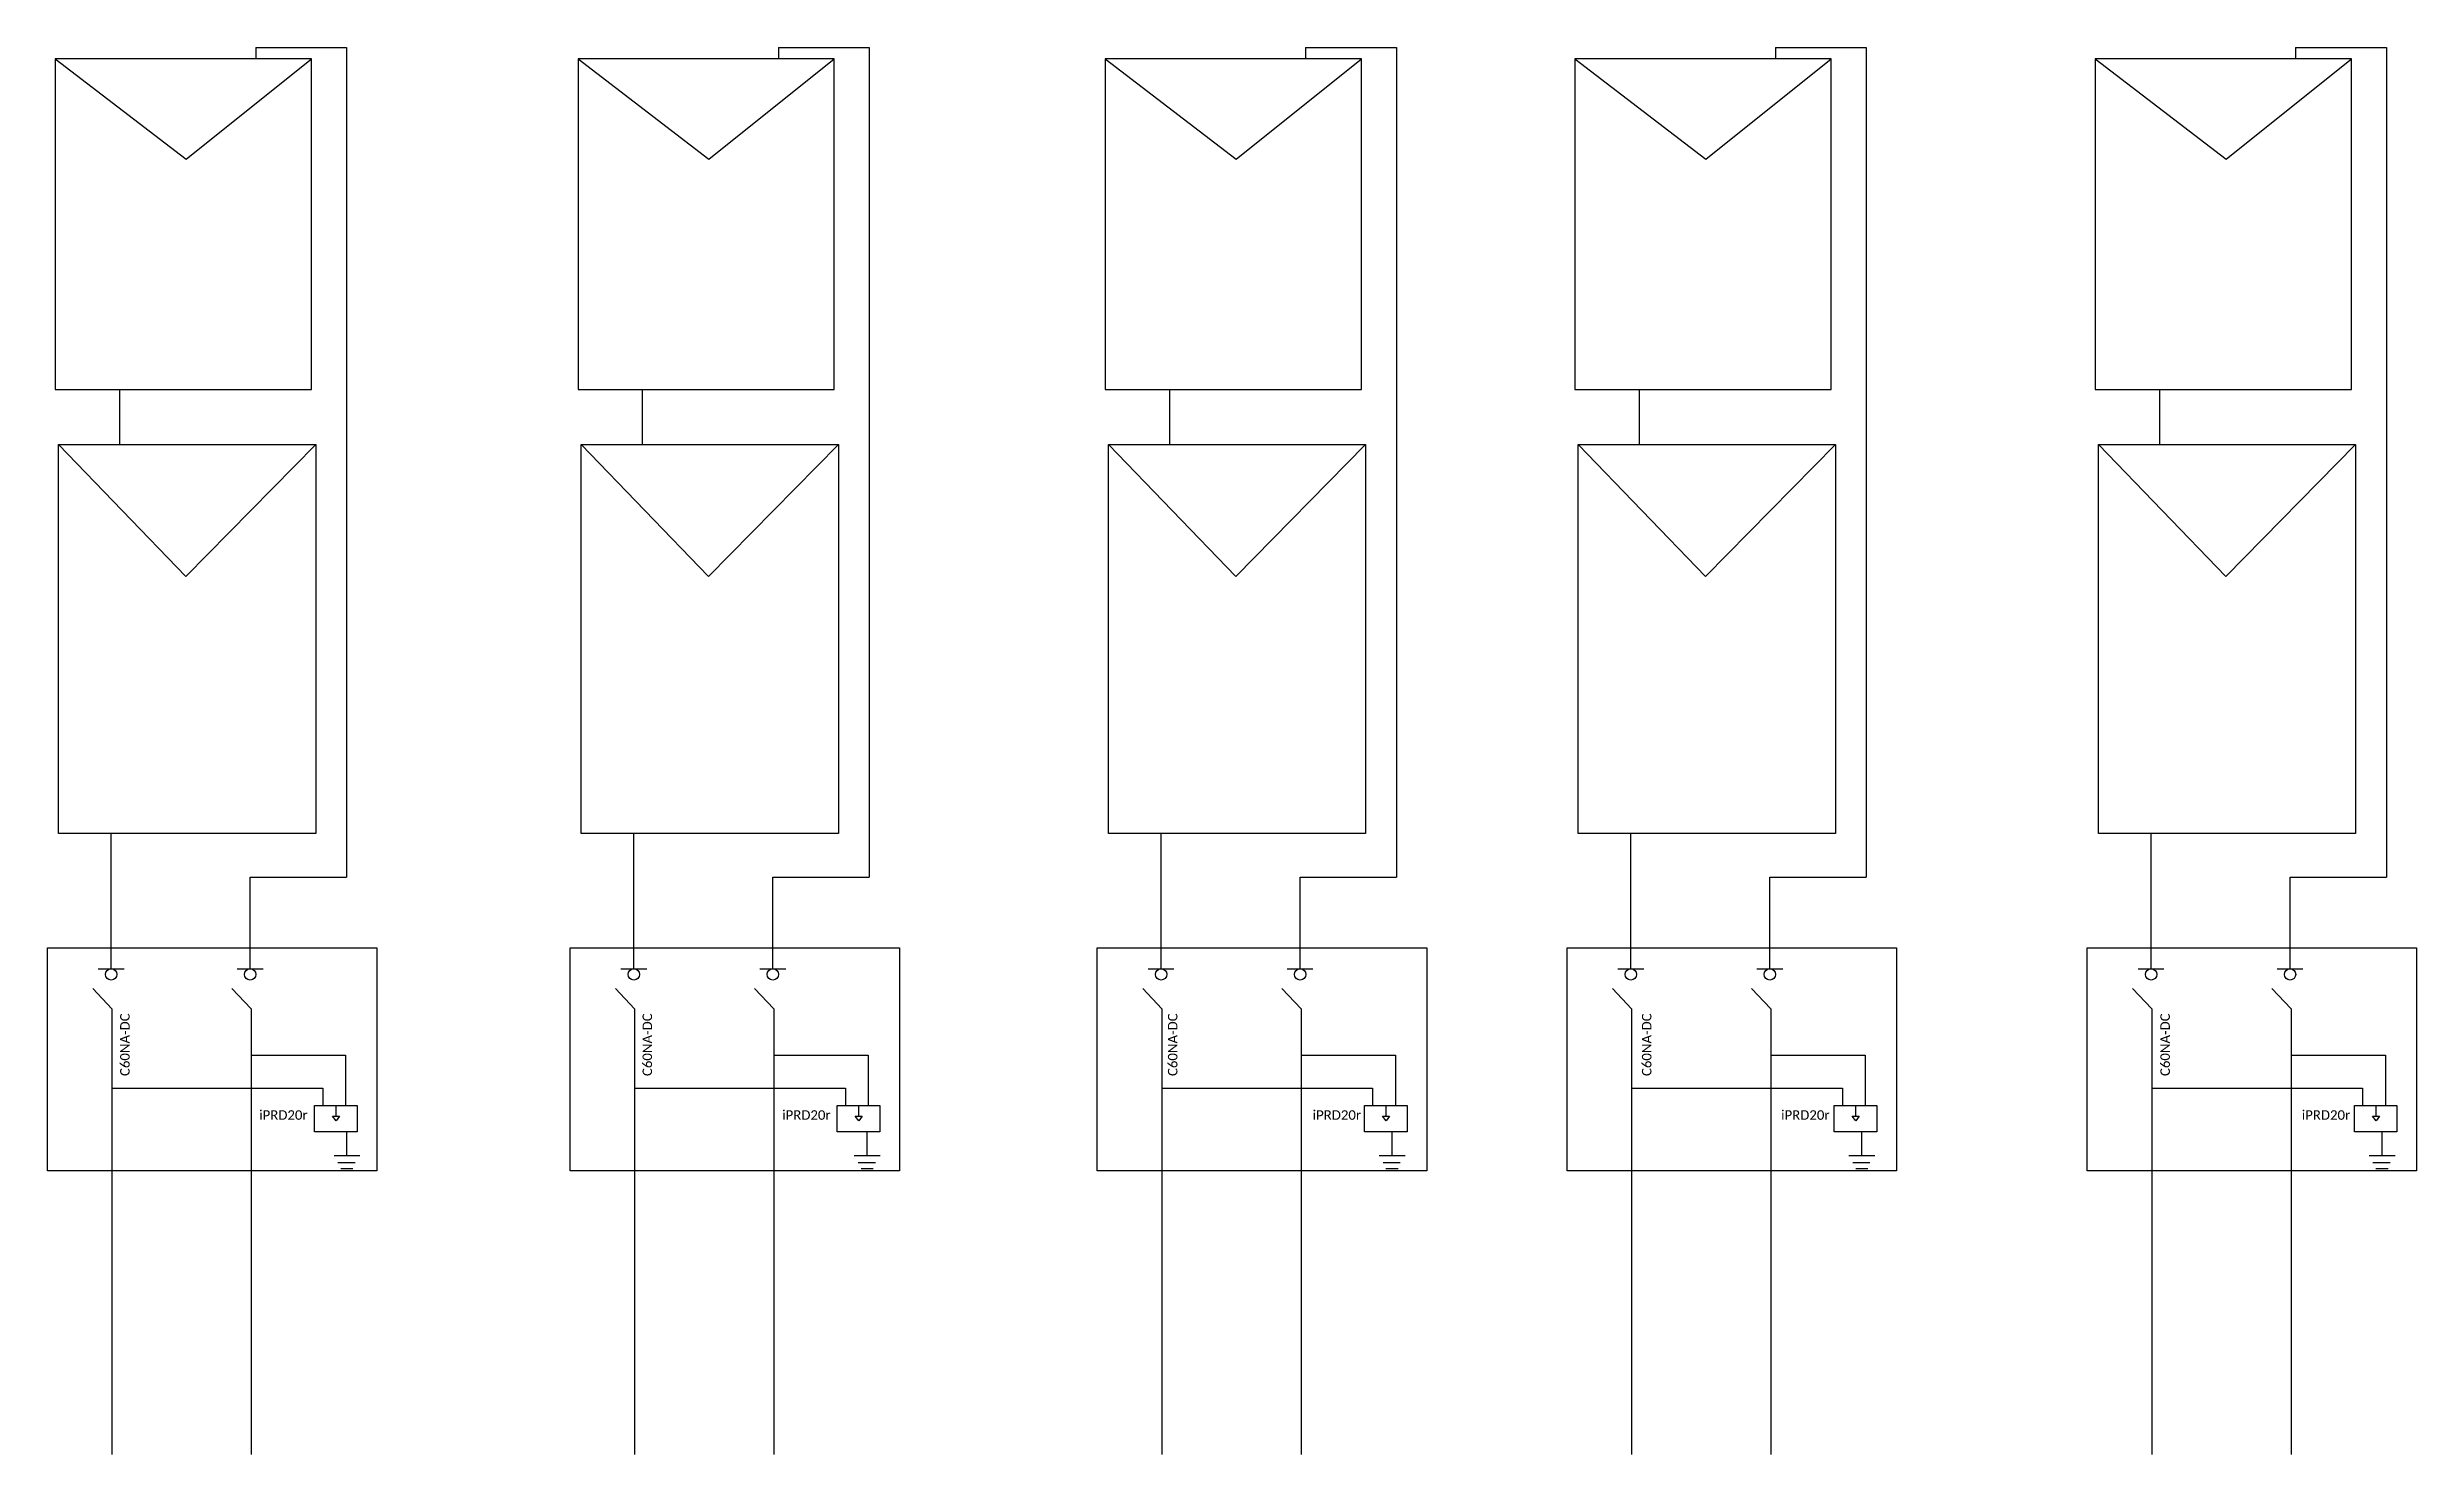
# Model space of a CAD drawing. Header units: inches. Extents: x 355 to 1848, y 183 to 399.
# Drawn here: x 1127.61 to 1173.31, y 349.49 to 376.63 of the extents above; entities that cross this region are included whole.
import ezdxf

# ---------------------------------------------------------------- set-up
doc = ezdxf.new("R2010")
doc.units = ezdxf.units.IN
doc.header["$MEASUREMENT"] = 0
doc.styles.get("Standard").update_dxf_attribs({"font": 'arial.ttf'})

msp = doc.modelspace()

# ---------------------------------------------------------------- texts
at = {"char_height": 0.2, "attachment_point": 1, "rotation": 90}
for insert in [(1129.017, 356.794), (1139.094, 356.794), (1149.228, 356.794), (1158.371, 356.794), (1168.371, 356.794)]:
    msp.add_mtext_dynamic_manual_height_columns('{\\fCalibri|b0|i0|c0|p34;\\H0.91667x;\\C5;C60NA-DC}', width=1.31569, gutter_width=1, heights=[0], dxfattribs=dict(at, insert=insert))
at = {"char_height": 0.2, "attachment_point": 1}
for insert in [(1131.7, 356.134), (1141.788, 356.134), (1152.02, 356.134), (1161.056, 356.134), (1171.099, 356.134)]:
    msp.add_mtext_dynamic_manual_height_columns('{\\fCalibri|b0|i0|c0|p34;\\H0.91667x;\\C3;iPRD20r}', width=0.98739, gutter_width=1, heights=[0], dxfattribs=dict(at, insert=insert))

# ---------------------------------------------------------------- linework, layer by layer
at = {"color": 242, "true_color": 0xcd2027}
for p, q in [((1131.633, 376.63), (1131.633, 376.407)), ((1131.633, 376.63), (1133.384, 376.63)), ((1133.384, 376.63), (1133.384, 360.627)), ((1141.714, 376.63), (1141.714, 376.407)), ((1141.714, 376.63), (1143.466, 376.63)), ((1143.466, 376.63), (1143.466, 360.627)), ((1151.884, 376.63), (1151.884, 376.407)), ((1151.884, 376.63), (1153.636, 376.63)), ((1153.636, 376.63), (1153.636, 360.627)), ((1160.945, 376.63), (1160.945, 376.407)), ((1160.945, 376.63), (1162.696, 376.63)), ((1162.696, 376.63), (1162.696, 360.627)), ((1170.98, 376.63), (1170.98, 376.407)), ((1170.98, 376.63), (1172.731, 376.63)), ((1172.731, 376.63), (1172.731, 360.627)), ((1131.526, 358.864), (1131.526, 360.627)), ((1131.526, 360.627), (1133.384, 360.627)), ((1141.607, 358.864), (1141.607, 360.627)), ((1141.607, 360.627), (1143.466, 360.627)), ((1151.778, 358.864), (1151.778, 360.627)), ((1151.778, 360.627), (1153.636, 360.627)), ((1160.838, 358.864), (1160.838, 360.627)), ((1160.838, 360.627), (1162.696, 360.627)), ((1170.873, 358.864), (1170.873, 360.627)), ((1170.873, 360.627), (1172.731, 360.627)), ((1131.173, 358.484), (1131.544, 358.088)), ((1141.255, 358.484), (1141.625, 358.088)), ((1151.425, 358.484), (1151.796, 358.088)), ((1160.485, 358.484), (1160.856, 358.088)), ((1170.52, 358.484), (1170.891, 358.088))]:
    msp.add_line(p, q, dxfattribs=at)
for p, q in [((1127.767, 376.407), (1130.293, 374.474)), ((1130.293, 374.474), (1132.709, 376.407)), ((1137.849, 376.407), (1140.375, 374.474)), ((1140.375, 374.474), (1142.79, 376.407)), ((1148.019, 376.407), (1150.545, 374.474)), ((1150.545, 374.474), (1152.961, 376.407)), ((1157.079, 376.407), (1159.606, 374.474)), ((1159.606, 374.474), (1162.021, 376.407)), ((1167.114, 376.407), (1169.641, 374.474)), ((1169.641, 374.474), (1172.056, 376.407)), ((1127.831, 368.974), (1130.286, 366.424)), ((1130.286, 366.424), (1132.79, 368.974)), ((1137.913, 368.974), (1140.368, 366.424)), ((1140.368, 366.424), (1142.871, 368.974)), ((1148.083, 368.974), (1150.538, 366.424)), ((1150.538, 366.424), (1153.042, 368.974)), ((1157.143, 368.974), (1159.598, 366.424)), ((1159.598, 366.424), (1162.102, 368.974)), ((1167.178, 368.974), (1169.633, 366.424)), ((1169.633, 366.424), (1172.137, 368.974)), ((1128.596, 358.864), (1128.844, 358.864)), ((1128.844, 358.864), (1129.093, 358.864)), ((1131.277, 358.864), (1131.526, 358.864)), ((1131.526, 358.864), (1131.775, 358.864)), ((1138.677, 358.864), (1138.926, 358.864)), ((1138.926, 358.864), (1139.175, 358.864)), ((1141.359, 358.864), (1141.607, 358.864)), ((1141.607, 358.864), (1141.856, 358.864)), ((1148.847, 358.864), (1149.096, 358.864)), ((1149.096, 358.864), (1149.345, 358.864)), ((1151.529, 358.864), (1151.778, 358.864)), ((1151.778, 358.864), (1152.026, 358.864)), ((1157.908, 358.864), (1158.156, 358.864)), ((1158.156, 358.864), (1158.405, 358.864)), ((1160.589, 358.864), (1160.838, 358.864)), ((1160.838, 358.864), (1161.087, 358.864)), ((1167.943, 358.864), (1168.192, 358.864)), ((1168.192, 358.864), (1168.44, 358.864)), ((1170.624, 358.864), (1170.873, 358.864)), ((1170.873, 358.864), (1171.122, 358.864)), ((1133.112, 356.023), (1133.249, 356.023)), ((1133.183, 355.93), (1133.112, 356.023)), ((1133.178, 356.225), (1133.178, 356.023)), ((1133.249, 356.023), (1133.183, 355.93)), ((1143.194, 356.023), (1143.331, 356.023)), ((1143.265, 355.93), (1143.194, 356.023)), ((1143.26, 356.225), (1143.26, 356.023)), ((1143.331, 356.023), (1143.265, 355.93)), ((1153.364, 356.023), (1153.501, 356.023)), ((1153.435, 355.93), (1153.364, 356.023)), ((1153.43, 356.225), (1153.43, 356.023)), ((1153.501, 356.023), (1153.435, 355.93)), ((1162.424, 356.023), (1162.561, 356.023)), ((1162.495, 355.93), (1162.424, 356.023)), ((1162.49, 356.225), (1162.49, 356.023)), ((1162.561, 356.023), (1162.495, 355.93)), ((1172.46, 356.023), (1172.596, 356.023)), ((1172.531, 355.93), (1172.46, 356.023)), ((1172.525, 356.225), (1172.525, 356.023)), ((1172.596, 356.023), (1172.531, 355.93)), ((1133.393, 355.259), (1133.393, 355.717)), ((1143.428, 355.259), (1143.428, 355.717)), ((1153.552, 355.259), (1153.552, 355.717)), ((1162.612, 355.259), (1162.612, 355.717)), ((1172.647, 355.259), (1172.647, 355.717)), ((1133.144, 355.259), (1133.393, 355.259)), ((1133.218, 355.129), (1133.55, 355.129)), ((1133.393, 355.259), (1133.643, 355.259)), ((1143.179, 355.259), (1143.428, 355.259)), ((1143.253, 355.129), (1143.585, 355.129)), ((1143.428, 355.259), (1143.677, 355.259)), ((1153.303, 355.259), (1153.552, 355.259)), ((1153.377, 355.129), (1153.709, 355.129)), ((1153.552, 355.259), (1153.801, 355.259)), ((1162.363, 355.259), (1162.612, 355.259)), ((1162.437, 355.129), (1162.769, 355.129)), ((1162.612, 355.259), (1162.862, 355.259)), ((1172.398, 355.259), (1172.647, 355.259)), ((1172.472, 355.129), (1172.804, 355.129)), ((1172.647, 355.259), (1172.897, 355.259)), ((1133.275, 355.012), (1133.508, 355.012)), ((1143.31, 355.012), (1143.543, 355.012)), ((1153.434, 355.012), (1153.667, 355.012)), ((1162.494, 355.012), (1162.727, 355.012)), ((1172.529, 355.012), (1172.763, 355.012))]:
    msp.add_line(p, q)
at = {"color": 5}
for p, q in [((1129.011, 368.974), (1129.011, 370.034)), ((1139.092, 368.974), (1139.092, 370.034)), ((1149.262, 368.974), (1149.262, 370.034)), ((1158.323, 368.974), (1158.323, 370.034)), ((1168.358, 368.974), (1168.358, 370.034)), ((1128.489, 358.484), (1128.86, 358.088)), ((1138.571, 358.484), (1138.941, 358.088)), ((1148.741, 358.484), (1149.112, 358.088)), ((1157.801, 358.484), (1158.172, 358.088)), ((1167.836, 358.484), (1168.207, 358.088)), ((1128.86, 356.562), (1132.926, 356.562)), ((1132.926, 356.562), (1132.926, 356.225)), ((1138.941, 356.562), (1143.007, 356.562)), ((1143.007, 356.562), (1143.007, 356.225)), ((1149.112, 356.562), (1153.177, 356.562)), ((1153.177, 356.562), (1153.177, 356.225)), ((1158.172, 356.562), (1162.238, 356.562)), ((1162.238, 356.562), (1162.238, 356.225)), ((1168.207, 356.562), (1172.273, 356.562)), ((1172.273, 356.562), (1172.273, 356.225))]:
    msp.add_line(p, q, dxfattribs=at)
at = {"color": 177, "true_color": 0x293189}
for p, q in [((1128.844, 358.864), (1128.844, 361.471)), ((1138.926, 358.864), (1138.926, 361.471)), ((1149.096, 358.864), (1149.096, 361.471)), ((1158.156, 358.864), (1158.156, 361.471)), ((1168.192, 358.864), (1168.192, 361.471)), ((1128.86, 358.088), (1128.86, 349.494)), ((1138.941, 358.088), (1138.941, 349.494)), ((1149.112, 358.088), (1149.112, 349.494)), ((1158.172, 358.088), (1158.172, 349.494)), ((1168.207, 358.088), (1168.207, 349.494))]:
    msp.add_line(p, q, dxfattribs=at)
at = {"color": 244, "true_color": 0x991b1e}
for p, q in [((1131.544, 358.088), (1131.544, 349.494)), ((1141.625, 358.088), (1141.625, 349.494)), ((1151.796, 358.088), (1151.796, 349.494)), ((1160.856, 358.088), (1160.856, 349.494)), ((1170.891, 358.088), (1170.891, 349.494))]:
    msp.add_line(p, q, dxfattribs=at)
at = {"color": 1}
for p, q in [((1131.544, 357.195), (1133.365, 357.195)), ((1133.365, 357.195), (1133.365, 356.225)), ((1141.625, 357.195), (1143.447, 357.195)), ((1143.447, 357.195), (1143.447, 356.225)), ((1151.796, 357.195), (1153.617, 357.195)), ((1153.617, 357.195), (1153.617, 356.225)), ((1160.856, 357.195), (1162.677, 357.195)), ((1162.677, 357.195), (1162.677, 356.225)), ((1170.891, 357.195), (1172.712, 357.195)), ((1172.712, 357.195), (1172.712, 356.225))]:
    msp.add_line(p, q, dxfattribs=at)
for points in [[(1127.767, 370.034), (1132.709, 370.034), (1132.709, 376.407), (1127.767, 376.407)], [(1137.849, 370.034), (1142.79, 370.034), (1142.79, 376.407), (1137.849, 376.407)], [(1148.019, 370.034), (1152.961, 370.034), (1152.961, 376.407), (1148.019, 376.407)], [(1157.079, 370.034), (1162.021, 370.034), (1162.021, 376.407), (1157.079, 376.407)], [(1167.114, 370.034), (1172.056, 370.034), (1172.056, 376.407), (1167.114, 376.407)], [(1127.831, 368.974), (1132.79, 368.974), (1132.79, 361.471), (1127.831, 361.471)], [(1137.913, 368.974), (1142.871, 368.974), (1142.871, 361.471), (1137.913, 361.471)], [(1148.083, 368.974), (1153.042, 368.974), (1153.042, 361.471), (1148.083, 361.471)], [(1157.143, 368.974), (1162.102, 368.974), (1162.102, 361.471), (1157.143, 361.471)], [(1167.178, 368.974), (1172.137, 368.974), (1172.137, 361.471), (1167.178, 361.471)], [(1127.614, 359.267), (1133.967, 359.267), (1133.967, 354.969), (1127.614, 354.969)], [(1137.696, 359.267), (1144.048, 359.267), (1144.048, 354.969), (1137.696, 354.969)], [(1147.866, 359.267), (1154.219, 359.267), (1154.219, 354.969), (1147.866, 354.969)], [(1156.926, 359.267), (1163.279, 359.267), (1163.279, 354.969), (1156.926, 354.969)], [(1166.961, 359.267), (1173.314, 359.267), (1173.314, 354.969), (1166.961, 354.969)], [(1132.768, 356.225), (1133.588, 356.225), (1133.588, 355.717), (1132.768, 355.717)], [(1142.849, 356.225), (1143.67, 356.225), (1143.67, 355.717), (1142.849, 355.717)], [(1153.02, 356.225), (1153.84, 356.225), (1153.84, 355.717), (1153.02, 355.717)], [(1162.08, 356.225), (1162.9, 356.225), (1162.9, 355.717), (1162.08, 355.717)], [(1172.115, 356.225), (1172.935, 356.225), (1172.935, 355.717), (1172.115, 355.717)]]:
    msp.add_lwpolyline(points, close=True)
for centre in [(1128.844, 358.754), (1131.526, 358.754), (1138.926, 358.754), (1141.607, 358.754), (1149.096, 358.754), (1151.778, 358.754), (1158.156, 358.754), (1160.838, 358.754), (1168.192, 358.754), (1170.873, 358.754)]:
    msp.add_circle(centre, 0.11)

msp.set_redraw_order([(e.dxf.handle, doc.entitydb.next_handle()) for e in msp.query("TEXT MTEXT ATTDEF DIMENSION ARC_DIMENSION")])  # texts and dimensions are drawn at this point

doc.saveas('drawing.dxf')
